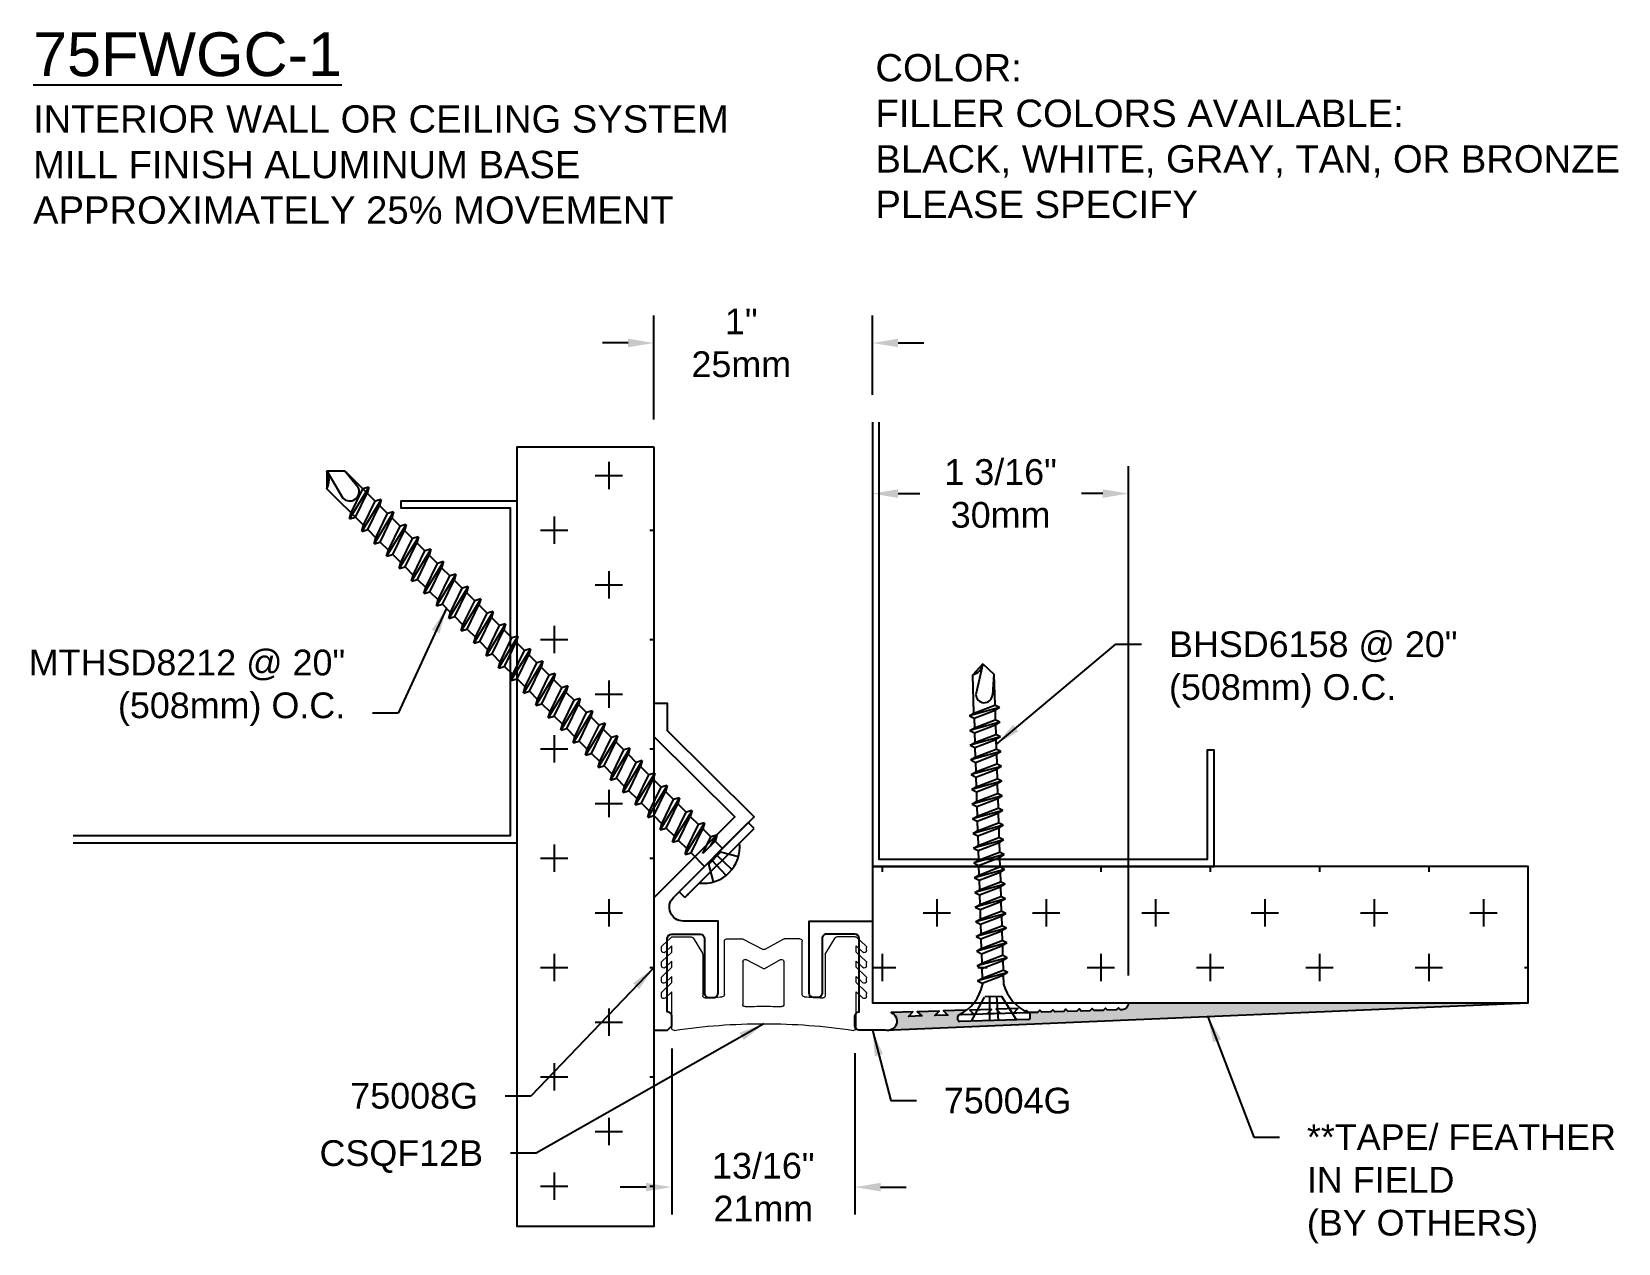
# Model space of a CAD drawing. Header units: inches. Extents: x 1.17 to 8.43, y 0.65 to 6.19.
import ezdxf

# ---------------------------------------------------------------- set-up
doc = ezdxf.new("R2010")
doc.units = ezdxf.units.IN
doc.header["$MEASUREMENT"] = 0
doc.linetypes.add('HIDDEN2', pattern=[0.1875, 0.125, -0.0625])
for name, color, linetype in [('Anchors', 4, 'Continuous'), ('Conditions', 1, 'Continuous'), ('Dimensions', 3, 'Continuous'), ('Fillers', 2, 'Continuous'), ('Metals', 7, 'Continuous'), ('Text', 2, 'Continuous')]:
    doc.layers.add(name, color=color, linetype=linetype)
doc.styles.add('ARIAL', font='arial.ttf')
doc.dimstyles.new('ARIAL', dxfattribs={"dimtxt": 0.1175, "dimasz": 0.1175, "dimexe": 0.125, "dimexo": 0.125, "dimgap": 0.125, "dimtad": 0, "dimtih": 1, "dimtoh": 1, "dimdec": 4, "dimzin": 0, "dimdsep": 46, "dimlunit": 4, "dimtxsty": 'ARIAL', "dimcen": 0.09, "dimadec": 0, "dimazin": 0, "dimtfac": 1, "dimtdec": 4, "dimtofl": 0, "dimtmove": 0, "dimatfit": 3, "dimfxl": 0, "dimfrac": 2, "dimtolj": 1, "dimtzin": 0, "dimarcsym": 0})

msp = doc.modelspace()

# ---------------------------------------------------------------- texts
at = {"layer": 'Fillers', "insert": (6.374638786491854, 3.445932492446751), "char_height": 0.1175, "attachment_point": 1, "style": 'ARIAL'}
msp.add_mtext('BHSD6158 @ 20"\\P(508mm) O.C.', dxfattribs=at)
at = {"layer": 'Text', "attachment_point": 1, "style": 'ARIAL'}
for s, insert, char_height, width in [('{\\L75FWGC-1\\P\\H0.625x;\\lINTERIOR WALL OR CEILING SYSTEM\\PMILL FINISH ALUMINUM BASE\\PAPPROXIMATELY 25% MOVEMENT}', (1.179137166021512, 6.185399641397225), 0.2, 4.0625), ('COLOR:{\\L                         \\~\\P}FILLER COLORS AVAILABLE:\\PBLACK, WHITE, GRAY, TAN, OR BRONZE\\PPLEASE SPECIFY', (5.031977228848874, 6.086236768600133), 0.125, 3.398333599816276)]:
    msp.add_mtext(s, dxfattribs=dict(at, insert=insert, char_height=char_height, width=width))
at = {"layer": 'Text', "char_height": 0.1175, "style": 'ARIAL'}
for s, insert, attachment_point in [('\\A1;MTHSD8212 @ 20"\\P(508mm) O.C.', (2.60669003096012, 3.013627897100013), 9), ('75008G', (3.214036030088241, 1.261822019281235), 9), ('75004G', (5.344695167800719, 1.358693600009552), 1), ('**TAPE/ FEATHER\\PIN FIELD\\P(BY OTHERS)', (7.005309566711531, 1.192091259781133), 1), ('\\A1;CSQF12B', (3.237260997978234, 1.118702538783747), 3)]:
    msp.add_mtext(s, dxfattribs=dict(at, insert=insert, attachment_point=attachment_point))

# ---------------------------------------------------------------- blocks, each defined once
blk = doc.blocks.new('75008G')
for p, q in [((-31.95113013340371, -42.21421401995405), (-31.95113013340371, -42.63421401995403)), ((-31.88913013340369, -42.58921401995402), (-31.88913013340371, -42.58921401995402))]:
    blk.add_line(p, q)
blk.add_lwpolyline([(-31.71913013340372, -42.25421401995403), (-31.71913013340372, -42.50421401995402, 0.4142135623731992), (-31.69913013340372, -42.52421401995402), (-31.67713013340372, -42.52421401995402, 0.4142135623731992), (-31.65713013340372, -42.50421401995402), (-31.65713013340372, -42.17421401995401), (-31.81685343810705, -42.17421401995403, -0.6681786379193317), (-31.86140116532181, -42.06666629273927), (-31.49267291927381, -41.69793804669128), (-31.88812473938858, -41.30409836002195), (-31.88812473938858, -41.17933491012117), (-31.95012473938858, -41.17933491012117), (-31.95012473938858, -41.32977960088908), (-31.58035416014094, -41.69793804669128), (-31.95113013340371, -42.06871401995404), (-31.95113013340371, -42.21421401995405), (-31.95113013340371, -42.67421401995404), (-31.88913013340371, -42.67421401995403), (-31.88863013340371, -42.67421401995403), (-31.86913013340371, -42.65421401995403), (-31.86913013340371, -42.60921401995402, 0.4142135623726788), (-31.88913013340371, -42.58921401995402), (-31.88913013340371, -42.25421401995403, -0.4142135623730951), (-31.86913013340371, -42.23421401995403), (-31.73913013340372, -42.23421401995403, -0.4142135623730951)], format="xyb", close=True)
blk = doc.blocks.new('75004G')
blk.add_lwpolyline([(-36.10299702391124, -43.04816016358161), (-36.11270000092257, -43.03845718657027), (-36.12302608493113, -43.04878327057882), (-36.16299702391125, -43.05002677229562), (-36.17270000092257, -43.04032379528429), (-36.18302608493113, -43.05064987929285), (-36.22299702391123, -43.05189338100964), (-36.23270000092256, -43.04219040399831), (-36.24302608493112, -43.05251648800687), (-36.28299702391124, -43.05375998972366), (-36.29270000092257, -43.04405701271233), (-36.30302608493112, -43.05438309672088), (-36.34299702391124, -43.05562659843768), (-36.35270000092257, -43.04592362142635), (-36.36302608493112, -43.0562497054349), (-36.40299702391124, -43.0574932071517), (-36.41270000092257, -43.04779023014037), (-36.42302608493112, -43.05811631414893), (-36.46299702391123, -43.05935981586572), (-36.47270000092256, -43.04965683885439), (-36.48302608493111, -43.05998292286294), (-36.53270000092256, -43.06152828560376), (-36.51270000092256, -43.04089640662838), (-36.61270000092256, -43.04400742115175), (-36.59270000092256, -43.06339489431778), (-36.65270000092256, -43.0652615030318), (-36.63270000092257, -43.04462962405642), (-36.73270000092256, -43.04774063857979), (-36.71270000092257, -43.06712811174582), (-36.77270000092257, -43.06899472045984), (-36.75270000092257, -43.04836284148446), (-36.85270000092257, -43.05147385600782), (-36.83270000092257, -43.07086132917386), (-36.89270000092257, -43.07272793788788), (-36.87270000092258, -43.0520960589125), (-36.97270000092257, -43.05520707343587), (-36.95270000092258, -43.0745945466019), (-37.01270000092258, -43.07646115531592), (-36.99270000092258, -43.05582927634054), (-37.09179021924946, -43.05891198742393, -0.8989939126470579), (-37.1184098957601, -43.14017802191178), (-37.23818429090468, -43.14017802191177, -0.4142135623730951), (-37.25818429090468, -43.12017802191178), (-37.25818429090468, -43.07517802191177, -0.4142135623726788), (-37.23818429090468, -43.05517802191176), (-37.23818429090468, -42.72017802191178, 0.414213562372991), (-37.25818429090469, -42.70017802191178), (-37.38818429090468, -42.70017802191177, 0.4142135623731992), (-37.40818429090467, -42.72017802191178), (-37.40818429090467, -42.97017802191177, -0.4142135623730951), (-37.42818429090467, -42.99017802191177), (-37.44818429090468, -42.99017802191177, -0.4142135623730951), (-37.46818429090467, -42.97017802191177), (-37.46818429090467, -42.64017802191177), (-37.1781842909047, -42.64017802191179), (-37.17818429090468, -43.01517802191177), (-36.00713949423944, -43.01517802191177), (-36.00713949423944, -43.01609681216272, -0.405133608959583), (-36.03620664120004, -43.04608230507525), (-36.04299702391124, -43.04629355486758), (-36.05270000092257, -43.03659057785625), (-36.06302608493112, -43.04691666186481)], format="xyb", close=True)
blk = doc.blocks.new('*D2')
at = {"layer": 'Defpoints', "color": 0}
for p in [(4.018110959417606, 4.764972881512687), (5.018110959417606, 4.402602461570915), (4.018110959417606, 4.290686267794076)]:
    blk.add_point(p, dxfattribs=at)
at = {"layer": 'Dimensions', "color": 0, "lineweight": -2}
for p, q in [((4.018110959417606, 4.415686267794076), (4.018110959417606, 4.889972881512687)), ((5.018110959417606, 4.527602461570915), (5.018110959417606, 4.889972881512687)), ((3.900610959417606, 4.764972881512687), (3.783110959417606, 4.764972881512687)), ((5.135610959417606, 4.764972881512687), (5.253110959417606, 4.764972881512687))]:
    blk.add_line(p, q, dxfattribs=at)
at = {"layer": 'Dimensions', "color": 0}
for points in [[(3.900610959417606, 4.78455621484602), (3.900610959417606, 4.745389548179354), (4.018110959417606, 4.764972881512687)], [(5.135610959417606, 4.78455621484602), (5.135610959417606, 4.745389548179354), (5.018110959417606, 4.764972881512687)]]:
    blk.add_solid(points, dxfattribs=at)
at = {"layer": 'Dimensions', "color": 0, "insert": (4.418441489483598, 4.764972881512687), "char_height": 0.1175, "attachment_point": 5, "style": 'ARIAL'}
blk.add_mtext('\\A1;1"\\P25mm', dxfattribs=at)
blk = doc.blocks.new('*D3')
at = {"layer": 'Defpoints', "color": 0}
for p in [(5.018110959417606, 4.402602461570915), (5.018110959417606, 4.076077686979719), (6.18915575608284, 1.746352461570922)]:
    blk.add_point(p, dxfattribs=at)
at = {"layer": 'Dimensions', "color": 0, "lineweight": -2}
for p, q in [((5.018110959417606, 4.277602461570915), (5.018110959417606, 3.951077686979719)), ((6.18915575608284, 1.871352461570922), (6.18915575608284, 4.201077686979719)), ((5.135610959417606, 4.076077686979719), (5.234962014837404, 4.076077686979719)), ((6.071655756082841, 4.076077686979719), (5.974037731072055, 4.076077686979719))]:
    blk.add_line(p, q, dxfattribs=at)
at = {"layer": 'Dimensions', "color": 0}
for points in [[(5.135610959417606, 4.095661020313052), (5.135610959417606, 4.056494353646386), (5.018110959417606, 4.076077686979719)], [(6.071655756082841, 4.095661020313052), (6.071655756082841, 4.056494353646386), (6.18915575608284, 4.076077686979719)]]:
    blk.add_solid(points, dxfattribs=at)
at = {"layer": 'Dimensions', "color": 0, "insert": (5.60449987295473, 4.076077686979719), "char_height": 0.1175, "attachment_point": 5, "style": 'ARIAL'}
blk.add_mtext('\\A1;1 3/16"\\P30mm', dxfattribs=at)
blk = doc.blocks.new('*D4')
at = {"layer": 'Defpoints', "color": 0}
for p in [(4.100110959417595, 1.66385246157094), (4.9381109594176, 1.641352461570918), (4.100110959417595, 0.9042302215196969)]:
    blk.add_point(p, dxfattribs=at)
at = {"layer": 'Dimensions', "color": 0, "lineweight": -2}
for p, q in [((4.100110959417595, 1.53885246157094), (4.100110959417595, 0.7792302215196969)), ((4.9381109594176, 1.516352461570918), (4.9381109594176, 0.7792302215196969)), ((3.982610959417595, 0.9042302215196969), (3.865110959417595, 0.9042302215196969)), ((5.055610959417599, 0.9042302215196969), (5.1731109594176, 0.9042302215196969))]:
    blk.add_line(p, q, dxfattribs=at)
at = {"layer": 'Dimensions', "color": 0}
for points in [[(3.982610959417595, 0.9238135548530302), (3.982610959417595, 0.8846468881863636), (4.100110959417595, 0.9042302215196969)], [(5.055610959417599, 0.9238135548530302), (5.055610959417599, 0.8846468881863636), (4.9381109594176, 0.9042302215196969)]]:
    blk.add_solid(points, dxfattribs=at)
at = {"layer": 'Dimensions', "color": 0, "insert": (4.519110959417597, 0.9042302215196969), "char_height": 0.1175, "attachment_point": 5, "style": 'ARIAL'}
blk.add_mtext('\\A1;13/16"\\P21mm', dxfattribs=at)
blk = doc.blocks.new('CSQF12B')
h = blk.add_hatch(color=256)
h.dxf.hatch_style = 1
h.paths.add_polyline_path([(0.05654369818135052, 0.4281690492926318, 0.4603729099850362), (0.04500000000000171, 0.4182889179207709), (0.04500000000000171, 0.2524264068711934), (0.01707106781186596, 0.2803553390593283, 0.6681786379192945), (0, 0.273284271247463), (0, 0.2591421356237333, 0.1989123673796555), (0.002928932188133615, 0.2520710678118681), (0.04500000000000171, 0.21), (0.04500000000000171, 0.182426406871194), (0.01707106781186596, 0.2103553390593289, 0.6681786379192877), (0, 0.2032842712474627), (0, 0.1891421356237331, 0.1989123673796553), (0.002928932188135391, 0.1820710678118678), (0.04500000000000171, 0.1399999999999997), (0.04500000000000171, 0.1124264068711938), (0.01707106781186596, 0.1403553390593286, 0.668178637919288), (0, 0.1332842712474633), (0, 0.1191421356237328, 0.1989123673796593), (0.002928932188135391, 0.1120710678118675), (0.04500000000000171, 0.07000000000000028), (0.04500000000000171, 0.04242640687119348), (0.01707106781186596, 0.07035533905932834, 0.6681786379192913), (0, 0.06328427124746305), (0, 0.04914213562373337, 0.198912367379658), (0.002928932188135391, 0.0420710678118672), (0.04207106781186631, 0.002928932188134503, 0.1989123673796581), (0.04914213562373249, 0), (0.129226497308105, 0, 0.2679491924311216), (0.137886751345949, 0.004999999999999893), (0.1786602540378457, 0.0756217782649129, 0.131652497587395), (0.1800000000000015, 0.0806217782649119), (0.1800000000000015, 0.2697578669116929, -0.4425318330972848), (0.1909556189528665, 0.2797121018105946, 0.004204971859077753), (0.2647716660068244, 0.2748140129246659, -0.4020927520274807), (0.2743561891958723, 0.2648226477016768), (0.2743561891958723, 0.01999999999999957, 0.414213562373095), (0.2843561891958721, 0.009999999999999787), (0.3521720277554561, 0.009999999999999787, 0.1079357834197642), (0.3563414459879173, 0.01091066825323139), (0.442830581767538, 0.05808742282914547, -0.1079357834197664), (0.447000000000001, 0.05899809108237708, -0.1079357834197639), (0.4511694182324639, 0.05808742282914547), (0.5315691368908215, 0.01091066825322784, 0.1079357834197621), (0.5357385551232836, 0.009999999999996234), (0.6035543936828667, 0.009999999999996234, 0.4142135623730951), (0.6135543936828665, 0.01999999999999602), (0.6135543936828665, 0.2648226477016733, -0.4046340615219577), (0.6232262838404088, 0.2748172634490667, 0.003884104832416601), (0.7030443810603906, 0.2797121018115867, -0.4425318326908057), (0.7140000000000004, 0.2697578669116929), (0.7140000000000004, 0.0806217782649119, 0.1316524975873948), (0.7153397459621562, 0.0756217782649129), (0.7561132486540538, 0.004999999999999893, 0.2679491924311225), (0.7647735026918978, 0), (0.8448578643762685, 0, 0.1989123673796581), (0.8519289321881347, 0.002928932188134503), (0.8910710678118674, 0.0420710678118672, 0.1989123673796565), (0.8940000000000019, 0.04914213562373337), (0.8940000000000019, 0.06328427124746305, 0.6681786379192955), (0.876928932188136, 0.07035533905932834), (0.8490000000000002, 0.04242640687119348), (0.8490000000000002, 0.07000000000000028), (0.8910710678118674, 0.1120710678118675, 0.1989123673796601), (0.8940000000000019, 0.1191421356237328), (0.8940000000000019, 0.1332842712474633, 0.6681786379192896), (0.876928932188136, 0.1403553390593286), (0.8490000000000002, 0.1124264068711938), (0.8490000000000002, 0.1399999999999997), (0.8910710678118674, 0.1820710678118678, 0.1989123673796565), (0.8940000000000019, 0.1891421356237331), (0.8940000000000019, 0.2032842712474627, 0.668178637919287), (0.8769289321881368, 0.2103553390593289), (0.8490000000000002, 0.182426406871194), (0.8490000000000002, 0.21), (0.8910710678118674, 0.2520710678118681, 0.1989123673796558), (0.8940000000000019, 0.2591421356237333), (0.8940000000000019, 0.273284271247463, 0.6681786379192955), (0.876928932188136, 0.2803553390593283), (0.8490000000000002, 0.2524264068711934), (0.8490000000000002, 0.4182889179207709, 0.4603729099850344), (0.8374563018186514, 0.4281690492926318, -0.03876680145357778), (0.4469999999999992, 0.3978499999999991, -0.03876680145357743)])
h.paths.add_polyline_path([(0.4470000000000081, 0.3178652370885029, 0.01010538380816902), (0.523043060492844, 0.3197084663391232, -0.4292773178801593), (0.5335543936828664, 0.3097215479771478), (0.5335543936828664, 0.1136043362219032, -0.5465863842166445), (0.5193849754504036, 0.1045150044751342), (0.4511694182324639, 0.1461026941701267, 0.1079357834197679), (0.447000000000001, 0.1470133624233583, 0.1079357834197684), (0.442830581767538, 0.1461026941701267), (0.3685256074283352, 0.1045150044751377, -0.5465863842166436), (0.3543561891958724, 0.1136043362219068), (0.3543561891958724, 0.3097215479771513, -0.4273402392125797), (0.3648021252001801, 0.3197116000831812, 0.009366437760730281)], flags=16)
at = {"color": 7, "linetype": 'Continuous', "lineweight": 15}
for points in [[(0.4470000000000027, 0.3978499999999991, -0.038766801453576), (0.05654369818136828, 0.4281690492926291, 0.4603729099850373), (0.04500000000000171, 0.4182889179207887), (0.04500000000000171, 0.2524264068711934), (0.01707106781186596, 0.2803553390593283, 0.6681786379193045), (0, 0.273284271247463), (0, 0.2591421356237325, 0.1989123673796596), (0.002928932188135391, 0.2520710678118672), (0.04500000000000171, 0.21), (0.04500000000000171, 0.182426406871194), (0.01707106781186596, 0.210355339059328, 0.6681786379193045), (0, 0.2032842712474636), (0, 0.1891421356237322, 0.1989123673796556), (0.002928932188135391, 0.1820710678118669), (0.04500000000000171, 0.1399999999999997), (0.04500000000000171, 0.1124264068711938), (0.01707106781186596, 0.1403553390593286, 0.6681786379192989), (0, 0.1332842712474633), (0, 0.1191421356237319, 0.1989123673796556), (0.002928932188135391, 0.1120710678118666), (0.04500000000000171, 0.07000000000000028), (0.04500000000000171, 0.04242640687119348), (0.01707106781186596, 0.07035533905932834, 0.6681786379193045), (0, 0.06328427124746305), (0, 0.04914213562373249, 0.1989123673796596), (0.002928932188135391, 0.04207106781186631), (0.04207106781186631, 0.002928932188135391, 0.1989123673796641), (0.04914213562373249, 0), (0.129226497308105, 0, 0.2679491924311257), (0.137886751345949, 0.005000000000000782), (0.1786602540378457, 0.07562177826491201, 0.1316524975873844), (0.1800000000000015, 0.08062177826491101), (0.1800000000000015, 0.2697578669116929, -0.4425318326899721), (0.1909556189395829, 0.2797121018115893, 0.004223446185881292), (0.2650961431608003, 0.27479523353131, -0.3926836489672332), (0.2743561891958723, 0.2648226477016582), (0.2743561891958723, 0.02000000000000046, 0.4142135623730992), (0.2843561891958721, 0.009999999999999787), (0.3521720277554561, 0.009999999999999787, 0.1079357834197419), (0.3563414459879173, 0.01091066825323139), (0.442830581767538, 0.05808742282914547, -0.1079357834197603), (0.447000000000001, 0.05899809108237708, -0.1079357834197603)], [(0.4469999999999992, 0.3978499999999991, 0.038766801453576), (0.8374563018186336, 0.4281690492926291, -0.4603729099850373), (0.8490000000000002, 0.4182889179207887), (0.8490000000000002, 0.2524264068711934), (0.876928932188136, 0.2803553390593283, -0.6681786379193045), (0.8940000000000019, 0.273284271247463), (0.8940000000000019, 0.2591421356237325, -0.1989123673796596), (0.8910710678118665, 0.2520710678118672), (0.8490000000000002, 0.21), (0.8490000000000002, 0.182426406871194), (0.876928932188136, 0.210355339059328, -0.6681786379193045), (0.8940000000000019, 0.2032842712474636), (0.8940000000000019, 0.1891421356237322, -0.1989123673796556), (0.8910710678118665, 0.1820710678118669), (0.8490000000000002, 0.1399999999999997), (0.8490000000000002, 0.1124264068711938), (0.876928932188136, 0.1403553390593286, -0.6681786379192989), (0.8940000000000019, 0.1332842712474633), (0.8940000000000019, 0.1191421356237319, -0.1989123673796556), (0.8910710678118665, 0.1120710678118666), (0.8490000000000002, 0.07000000000000028), (0.8490000000000002, 0.04242640687119348), (0.876928932188136, 0.07035533905932834, -0.6681786379193045), (0.8940000000000019, 0.06328427124746305), (0.8940000000000019, 0.04914213562373249, -0.1989123673796596), (0.8910710678118665, 0.04207106781186631), (0.8519289321881356, 0.002928932188135391, -0.1989123673796641), (0.8448578643762694, 0), (0.7647735026918969, 0, -0.2679491924311257), (0.7561132486540529, 0.005000000000000782), (0.7153397459621562, 0.07562177826491201, -0.1316524975873844), (0.7140000000000004, 0.08062177826491101), (0.7140000000000004, 0.2697578669116929, 0.4425318326899721), (0.703044381060419, 0.2797121018115893, -0.003904136993628068), (0.6228144397179385, 0.2747952335313064, 0.3926836489672332), (0.6135543936828665, 0.2648226477016546), (0.6135543936828665, 0.01999999999999691, -0.4142135623730992), (0.6035543936828667, 0.009999999999996234), (0.5357385551232827, 0.009999999999996234, -0.1079357834197419), (0.5315691368908215, 0.01091066825322784), (0.4511694182324639, 0.05808742282914547, 0.1079357834197603), (0.447000000000001, 0.05899809108237708, 0.1079357834197603)], [(0.447000000000001, 0.1470133624233583, 0.1079357834197658), (0.442830581767538, 0.1461026941701267), (0.3685256074283352, 0.1045150044751377, -0.5465863842166246), (0.3543561891958724, 0.1136043362219059), (0.3543561891958724, 0.3097215479771513, -0.425330107732054), (0.3647341446221937, 0.3197144029093364, 0.009374188765873393), (0.447000000000001, 0.3178652370885029, 0.009374188765873393)], [(0.447000000000001, 0.1470133624233583, -0.1079357834197658), (0.4511694182324639, 0.1461026941701267), (0.5193849754504036, 0.1045150044751342, 0.5465863842166246), (0.5335543936828664, 0.1136043362219024), (0.5335543936828664, 0.3097215479771478, 0.425330107732054), (0.5231764382565451, 0.3197144029093328, -0.01012312075858054), (0.447000000000001, 0.3178652370885029, -0.009374188765873393)]]:
    blk.add_lwpolyline(points, format="xyb", dxfattribs=at)
blk = doc.blocks.new('BHSD6158')
for p, q in [((-0.1576875000000002, 0), (0.1576875000000002, 0)), ((-0.1655000000000002, -0.0078125), (-0.1655000000000002, -0.02318750000000058)), ((-0.1576875000000002, -0.03100000000000058), (0.1576875000000002, -0.03100000000000058)), ((0.1655000000000002, -0.0078125), (0.1655000000000002, -0.02318750000000058)), ((-0.069500000000001, -0.2179601811789809), (0.06950000000000056, -0.1842877005588246)), ((-0.069500000000001, -0.2179601811789809), (-0.04848868122466454, -0.2063291676203463)), ((-0.04848868122466454, -0.2063291676203463), (-0.04848868122466476, -0.1655000000000006)), ((0.04848868122466388, -0.17265668700019), (-0.04848868122466454, -0.2063291676203463)), ((0.04848868122466388, -0.1959187141174601), (-0.04848868122466454, -0.2295911947376164)), ((0.04848868122466388, -0.17265668700019), (0.04848868122466476, -0.1655000000000015)), ((0.06950000000000056, -0.1842877005588246), (0.04848868122466388, -0.17265668700019)), ((0.06950000000000056, -0.1842877005588246), (0.04848868122466388, -0.1959187141174601)), ((0.04848868122466476, -0.2400016482405007), (0.04848868122466476, -0.1959187141174601)), ((-0.069500000000001, -0.2179601811789809), (-0.04848868122466454, -0.2295911947376164)), ((-0.069500000000001, -0.2853051424192916), (0.06950000000000056, -0.2516326617991353)), ((-0.069500000000001, -0.2853051424192916), (-0.04848868122466454, -0.273674128860657)), ((-0.069500000000001, -0.2853051424192916), (-0.04848868122466454, -0.296936155977928)), ((-0.04848868122466454, -0.273674128860657), (-0.04848868122466454, -0.2295911947376164)), ((0.04848868122466388, -0.2400016482405007), (-0.04848868122466454, -0.273674128860657)), ((0.04848868122466388, -0.2632636753577717), (-0.04848868122466454, -0.296936155977928)), ((0.06950000000000056, -0.2516326617991353), (0.04848868122466388, -0.2400016482405007)), ((0.06950000000000056, -0.2516326617991362), (0.04848868122466388, -0.2632636753577717)), ((0.04848868122466476, -0.3073466094808124), (0.04848868122466476, -0.2632636753577717)), ((-0.069500000000001, -0.3526501036596041), (0.06950000000000056, -0.3189776230394479)), ((-0.069500000000001, -0.3526501036596033), (-0.04848868122466454, -0.3410190901009678)), ((-0.069500000000001, -0.3526501036596041), (-0.04848868122466454, -0.3642811172182387)), ((-0.04848868122466454, -0.3410190901009678), (-0.04848868122466454, -0.296936155977928)), ((0.04848868122466388, -0.3073466094808124), (-0.04848868122466454, -0.3410190901009678)), ((0.04848868122466388, -0.3306086365980825), (-0.04848868122466454, -0.3642811172182387)), ((0.06950000000000056, -0.3189776230394479), (0.04848868122466388, -0.3073466094808124)), ((0.06950000000000056, -0.3189776230394479), (0.04848868122466388, -0.3306086365980825)), ((0.04848868122466476, -0.374691570721124), (0.04848868122466476, -0.3306086365980825)), ((-0.069500000000001, -0.4199950648999149), (0.06950000000000056, -0.3863225842797586)), ((-0.069500000000001, -0.4199950648999149), (-0.04848868122466454, -0.4083640513412803)), ((-0.069500000000001, -0.4199950648999149), (-0.04848868122466454, -0.4316260784585504)), ((-0.04848868122466454, -0.4083640513412803), (-0.04848868122466454, -0.3642811172182387)), ((0.04848868122466388, -0.374691570721124), (-0.04848868122466454, -0.4083640513412803)), ((0.04848868122466388, -0.397953597838395), (-0.04848868122466454, -0.4316260784585504)), ((-0.04848868122466454, -0.475709012581591), (-0.04848868122466454, -0.4316260784585504)), ((0.06950000000000056, -0.3863225842797586), (0.04848868122466388, -0.374691570721124)), ((0.06950000000000056, -0.3863225842797595), (0.04848868122466388, -0.397953597838395)), ((0.04848868122466476, -0.4420365319614348), (0.04848868122466476, -0.3979535978383941)), ((-0.069500000000001, -0.4873400261402265), (0.06950000000000056, -0.4536675455200712)), ((-0.069500000000001, -0.4873400261402265), (-0.04848868122466454, -0.475709012581591)), ((-0.069500000000001, -0.4873400261402265), (-0.04848868122466454, -0.498971039698862)), ((0.04848868122466388, -0.4420365319614357), (-0.04848868122466454, -0.475709012581591)), ((0.04848868122466388, -0.4652985590787058), (-0.04848868122466454, -0.498971039698862)), ((-0.04848868122466454, -0.5430539738219036), (-0.04848868122466454, -0.498971039698862)), ((0.06950000000000056, -0.4536675455200712), (0.04848868122466388, -0.4420365319614357)), ((0.06950000000000056, -0.4536675455200712), (0.04848868122466388, -0.4652985590787058)), ((0.04848868122466476, -0.5093814932017473), (0.04848868122466476, -0.4652985590787058)), ((-0.069500000000001, -0.5546849873805382), (0.06950000000000056, -0.5210125067603819)), ((-0.069500000000001, -0.5546849873805382), (-0.04848868122466454, -0.5430539738219036)), ((-0.069500000000001, -0.5546849873805382), (-0.04848868122466454, -0.5663160009391728)), ((0.04848868122466388, -0.5093814932017473), (-0.04848868122466454, -0.5430539738219036)), ((0.04848868122466388, -0.5326435203190174), (-0.04848868122466454, -0.5663160009391728)), ((-0.04848868122466454, -0.6103989350622143), (-0.04848868122466454, -0.5663160009391728)), ((0.04848868122466388, -0.576726454442059), (-0.04848868122466454, -0.6103989350622143)), ((0.06950000000000056, -0.5210125067603819), (0.04848868122466388, -0.5093814932017473)), ((0.06950000000000056, -0.5210125067603819), (0.04848868122466388, -0.5326435203190174)), ((0.04848868122466476, -0.5767264544420581), (0.04848868122466476, -0.5326435203190165)), ((0.06950000000000056, -0.5883574680006936), (0.04848868122466388, -0.576726454442059)), ((-0.069500000000001, -0.6220299486208498), (0.06950000000000056, -0.5883574680006936)), ((-0.069500000000001, -0.6220299486208489), (-0.04848868122466454, -0.6103989350622143)), ((-0.069500000000001, -0.6220299486208498), (-0.04848868122466454, -0.6336609621794853)), ((0.04848868122466388, -0.599988481559329), (-0.04848868122466454, -0.6336609621794853)), ((-0.04848868122466454, -0.677743896302526), (-0.04848868122466454, -0.6336609621794853)), ((0.04848868122466388, -0.6440714156823706), (-0.04848868122466454, -0.677743896302526)), ((0.06950000000000056, -0.5883574680006944), (0.04848868122466388, -0.599988481559329)), ((0.04848868122466476, -0.6440714156823697), (0.04848868122466476, -0.599988481559329)), ((0.06950000000000056, -0.6557024292410052), (0.04848868122466388, -0.6440714156823706)), ((-0.069500000000001, -0.6893749098611615), (0.06950000000000056, -0.6557024292410052)), ((-0.069500000000001, -0.6893749098611615), (-0.04848868122466454, -0.677743896302526)), ((-0.069500000000001, -0.6893749098611615), (-0.04848868122466454, -0.7010059234197961)), ((-0.069500000000001, -0.7567198711014731), (0.06950000000000056, -0.7230473904813168)), ((0.04848868122466388, -0.6673334427996407), (-0.04848868122466454, -0.7010059234197961)), ((-0.04848868122466454, -0.7450888575428376), (-0.04848868122466454, -0.7010059234197961)), ((0.04848868122466388, -0.7114163769226813), (-0.04848868122466454, -0.7450888575428376)), ((0.06950000000000056, -0.6557024292410052), (0.04848868122466388, -0.6673334427996407)), ((0.04848868122466476, -0.7114163769226813), (0.04848868122466476, -0.6673334427996398)), ((0.06950000000000056, -0.7230473904813168), (0.04848868122466388, -0.7114163769226813)), ((0.06950000000000056, -0.7230473904813177), (0.04848868122466388, -0.7346784040399523)), ((-0.069500000000001, -0.7567198711014722), (-0.04848868122466454, -0.7450888575428376)), ((-0.069500000000001, -0.7567198711014731), (-0.04848868122466454, -0.7683508846601086)), ((-0.069500000000001, -0.8240648323417847), (0.06950000000000056, -0.7903923517216285)), ((0.04848868122466388, -0.7346784040399523), (-0.04848868122466454, -0.7683508846601086)), ((-0.04848868122466454, -0.8124338187831492), (-0.04848868122466454, -0.7683508846601086)), ((0.04848868122466388, -0.7787613381629939), (-0.04848868122466454, -0.8124338187831492)), ((0.04848868122466476, -0.778761338162993), (0.04848868122466476, -0.7346784040399523)), ((0.06950000000000056, -0.7903923517216285), (0.04848868122466388, -0.7787613381629939)), ((0.06950000000000056, -0.7903923517216285), (0.04848868122466388, -0.8020233652802631)), ((-0.069500000000001, -0.8240648323417847), (-0.04848868122466454, -0.8124338187831492)), ((-0.069500000000001, -0.8240648323417847), (-0.04848868122466454, -0.8356958459004193)), ((-0.069500000000001, -0.8914097935820955), (0.06950000000000056, -0.8577373129619392)), ((0.04848868122466388, -0.8020233652802631), (-0.04848868122466454, -0.8356958459004193)), ((-0.04848868122466454, -0.8797787800234609), (-0.04848868122466454, -0.8356958459004193)), ((0.04848868122466388, -0.8461062994033046), (-0.04848868122466454, -0.8797787800234609)), ((0.04848868122466388, -0.8693683265205756), (-0.04848868122466454, -0.903040807140731)), ((0.04848868122466476, -0.8461062994033046), (0.04848868122466476, -0.8020233652802631)), ((0.06950000000000056, -0.8577373129619392), (0.04848868122466388, -0.8461062994033046)), ((0.06950000000000056, -0.8577373129619401), (0.04848868122466388, -0.8693683265205756)), ((0.04848868122466476, -0.9134512606436154), (0.04848868122466476, -0.8693683265205747)), ((-0.069500000000001, -0.8914097935820955), (-0.04848868122466454, -0.8797787800234609)), ((-0.069500000000001, -0.8914097935820955), (-0.04848868122466454, -0.903040807140731)), ((-0.069500000000001, -0.958754754822408), (0.06950000000000056, -0.9250822742022518)), ((-0.04848868122466454, -0.9471237412637716), (-0.04848868122466454, -0.903040807140731)), ((0.04848868122466388, -0.9134512606436163), (-0.04848868122466454, -0.9471237412637716)), ((0.04848868122466388, -0.9367132877608864), (-0.04848868122466454, -0.9703857683810426)), ((0.06950000000000056, -0.9250822742022518), (0.04848868122466388, -0.9134512606436163)), ((0.06950000000000056, -0.9250822742022518), (0.04848868122466388, -0.9367132877608864)), ((0.04848868122466476, -0.9807962218839279), (0.04848868122466476, -0.9367132877608864)), ((-0.069500000000001, -0.9587547548224071), (-0.04848868122466454, -0.9471237412637716)), ((-0.069500000000001, -0.958754754822408), (-0.04848868122466454, -0.9703857683810426)), ((-0.069500000000001, -1.026099716062719), (0.06950000000000056, -0.9924272354425625)), ((-0.069500000000001, -1.026099716062719), (-0.04848868122466454, -1.014468702504084)), ((-0.04848868122466454, -1.014468702504084), (-0.04848868122466454, -0.9703857683810426)), ((0.04848868122466388, -0.9807962218839279), (-0.04848868122466454, -1.014468702504084)), ((0.04848868122466388, -1.004058249001198), (-0.04848868122466454, -1.037730729621354)), ((0.06950000000000056, -0.9924272354425625), (0.04848868122466388, -0.9807962218839279)), ((0.06950000000000056, -0.9924272354425634), (0.04848868122466388, -1.004058249001198)), ((0.04848868122466476, -1.048141183124239), (0.04848868122466476, -1.004058249001198)), ((-0.069500000000001, -1.026099716062719), (-0.04848868122466454, -1.037730729621354)), ((-0.069500000000001, -1.09344467730303), (0.06950000000000056, -1.059772196682874)), ((-0.069500000000001, -1.09344467730303), (-0.04848868122466454, -1.081813663744395)), ((-0.04848868122466454, -1.081813663744395), (-0.04848868122466454, -1.037730729621354)), ((0.04848868122466388, -1.04814118312424), (-0.04848868122466454, -1.081813663744395)), ((0.04848868122466388, -1.07140321024151), (-0.04848868122466454, -1.105075690861666)), ((0.06950000000000056, -1.059772196682874), (0.04848868122466388, -1.04814118312424)), ((0.06950000000000056, -1.059772196682875), (0.04848868122466388, -1.07140321024151)), ((0.04848868122466476, -1.115486144364551), (0.04848868122466476, -1.07140321024151)), ((-0.069500000000001, -1.09344467730303), (-0.04848868122466454, -1.105075690861666)), ((-0.069500000000001, -1.160789638543342), (0.06950000000000056, -1.127117157923186)), ((-0.069500000000001, -1.160789638543342), (-0.04848868122466454, -1.149158624984707)), ((-0.069500000000001, -1.160789638543342), (-0.04848868122466454, -1.172420652101977)), ((-0.04848868122466454, -1.149158624984707), (-0.04848868122466454, -1.105075690861666)), ((0.04848868122466388, -1.115486144364551), (-0.04848868122466454, -1.149158624984707)), ((0.04848868122466388, -1.138748171481821), (-0.04848868122466454, -1.172420652101977)), ((0.06950000000000056, -1.127117157923186), (0.04848868122466388, -1.115486144364551)), ((0.06950000000000056, -1.127117157923186), (0.04848868122466388, -1.138748171481821)), ((0.04848868122466476, -1.182831105604862), (0.04848868122466476, -1.13874817148182)), ((-0.069500000000001, -1.228134599783654), (0.06950000000000056, -1.194462119163497)), ((-0.069500000000001, -1.228134599783653), (-0.04848868122466454, -1.216503586225018)), ((-0.069500000000001, -1.228134599783654), (-0.04848868122466454, -1.239765613342288)), ((-0.04848868122466454, -1.216503586225018), (-0.04848868122466454, -1.172420652101977)), ((0.04848868122466388, -1.182831105604862), (-0.04848868122466454, -1.216503586225018)), ((0.04848868122466388, -1.206093132722133), (-0.04848868122466454, -1.239765613342288)), ((0.06950000000000056, -1.194462119163497), (0.04848868122466388, -1.182831105604862)), ((0.06950000000000056, -1.194462119163498), (0.04848868122466388, -1.206093132722133)), ((0.04848868122466476, -1.250176066845174), (0.04848868122466476, -1.206093132722133)), ((-0.069500000000001, -1.295479561023965), (0.06950000000000056, -1.261807080403809)), ((-0.069500000000001, -1.295479561023965), (-0.04848868122466454, -1.28384854746533)), ((-0.069500000000001, -1.295479561023965), (-0.04848868122466454, -1.3071105745826)), ((-0.04848868122466454, -1.28384854746533), (-0.04848868122466454, -1.239765613342288)), ((0.04848868122466388, -1.250176066845174), (-0.04848868122466454, -1.28384854746533)), ((0.04848868122466388, -1.273438093962445), (-0.04848868122466454, -1.3071105745826)), ((0.06950000000000056, -1.261807080403809), (0.04848868122466388, -1.250176066845174)), ((0.06950000000000056, -1.261807080403809), (0.04848868122466388, -1.273438093962445)), ((0.04848868122466476, -1.317521028085485), (0.04848868122466476, -1.273438093962444)), ((-0.069500000000001, -1.362824522264276), (0.06950000000000056, -1.329152041644121)), ((-0.069500000000001, -1.362824522264276), (-0.04848868122466454, -1.351193508705641)), ((-0.069500000000001, -1.362824522264276), (-0.04848868122466454, -1.374455535822912)), ((-0.04848868122466454, -1.351193508705641), (-0.04848868122466454, -1.3071105745826)), ((0.04848868122466388, -1.317521028085485), (-0.04848868122466454, -1.351193508705641)), ((0.04848868122466388, -1.340783055202756), (-0.04848868122466454, -1.374455535822912)), ((-0.04848868122466454, -1.418538469945953), (-0.04848868122466454, -1.374455535822912)), ((0.06950000000000056, -1.329152041644121), (0.04848868122466388, -1.317521028085485)), ((0.06950000000000056, -1.329152041644121), (0.04848868122466388, -1.340783055202756)), ((0.04848868122466476, -1.384865989325797), (0.04848868122466476, -1.340783055202755)), ((-0.069500000000001, -1.430169483504589), (0.06950000000000056, -1.396497002884432)), ((-0.069500000000001, -1.430169483504588), (-0.04848868122466454, -1.418538469945953)), ((-0.069500000000001, -1.430169483504589), (-0.04848868122466454, -1.441800497063223)), ((0.04848868122466388, -1.384865989325797), (-0.04848868122466454, -1.418538469945953)), ((0.04848868122466388, -1.408128016443067), (-0.04848868122466454, -1.441800497063223)), ((-0.04848868122466454, -1.583715686000858), (-0.04848868122466454, -1.441800497063223)), ((0.06950000000000056, -1.396497002884432), (0.04848868122466388, -1.384865989325797)), ((0.06950000000000056, -1.396497002884432), (0.04848868122466388, -1.408128016443067)), ((0.04848868122466388, -1.408128016443067), (0.04848868122466388, -1.583715686000858)), ((-0.04848868122466454, -1.583715686000858), (-0.03851475676634619, -1.48866311471044)), ((0, -1.632204367225516), (0.03673308822869359, -1.493321968256132)), ((0, -1.632204367225521), (-0.04848868122466454, -1.583715686000858)), ((0, -1.632204367225521), (0.04848868122466388, -1.583715686000858))]:
    blk.add_line(p, q)
at = {"linetype": 'HIDDEN2'}
for p, q in [((-0.1025507999999999, 0), (-0.03820520000000016, -0.1105939999999999)), ((-0.01987357730477424, 0), (-0.01594512279393445, -0.1105939999999999)), ((0.01987357730477424, 0), (0.01594512279393445, -0.1105939999999999)), ((0.1025507999999999, 0), (0.03820520000000016, -0.1105939999999999)), ((0.03820520000000016, -0.1105939999999999), (-0.03820520000000016, -0.1105939999999999))]:
    blk.add_line(p, q, dxfattribs=at)
for centre, radius, start, end in [((-0.1576875000000002, -0.0078125), 0.0078125, 89.99999999999993, 180), ((0.1576875000000002, -0.0078125), 0.0078125, 0, 89.99999999999993), ((-0.1576875000000002, -0.02318750000000058), 0.0078125, 180, 270), ((-0.2432404083221942, -0.2120378627698312), 0.200234881773017, 13.43937493853046, 64.7060269520604), ((0.2432404083221944, -0.2120378627698329), 0.2002348817730178, 115.2939730479394, 166.5606250614689), ((0.1576875000000002, -0.02318750000000058), 0.0078125, 270, 0), ((-0.0009449480598411331, -1.491866564699196), 0.03770613501903679, 357.787914321601, 175.1263717298316), ((0.06189352320749975, -1.645609209208358), 0.06332849282607467, 102.2203289695197, 167.7796710304749)]:
    blk.add_arc(centre, radius, start, end)
blk = doc.blocks.new('MTHSD8212')
at = {"linetype": 'HIDDEN2'}
for p, q in [((-0.08069828359916187, 0.07903498743606008), (-0.03820520000000016, 0.005999999999999339)), ((-0.01924432736121062, 0.09887933178470387), (-0.01594512279393356, 0.005999999999999339)), ((0.0192443273612124, 0.09887933178470387), (0.01594512279393356, 0.005999999999999339)), ((0.08069828359916187, 0.07903498743606008), (0.03820520000000016, 0.005999999999999339)), ((0.03820520000000016, 0.005999999999999339), (-0.03820520000000016, 0.005999999999999339))]:
    blk.add_line(p, q, dxfattribs=at)
for p, q in [((-0.2240000000000002, 0.03749999999999964), (-0.2240000000000002, 0)), ((0.2240000000000002, 0.03750000000000053), (-0.2240000000000002, 0.03750000000000053)), ((-0.2240000000000002, 0), (0.2240000000000002, 0)), ((-0.05638334697859726, -0.04668305602962075), (-0.05638334697859815, 0)), ((0.05943134486735957, -0.08689623432419413), (0.05943134486735602, 8.881784197001252e-16)), ((0.2240000000000002, 0.03750000000000053), (0.2240000000000002, 0)), ((-0.08147600105561992, -0.06057333121475317), (-0.02413694509138864, -0.04668305602961897)), ((-0.08147600105561992, -0.06057333121475228), (-0.05638334697859992, -0.04668305602962075)), ((-0.08147600105561992, -0.06057333121475317), (-0.05638334697859992, -0.07446360639988558)), ((-0.05638334697859815, -0.04668305602962075), (0.02362514816882033, -0.0466830560296172)), ((0.02362514816882033, -0.0466830560296172), (-0.05638334697859992, -0.07446360639988558)), ((-0.08147600105561903, -0.1409996878039008), (0.08452399894437956, -0.1007865095093265)), ((-0.08147600105561903, -0.1409996878039008), (-0.05638334697859904, -0.1271094126187684)), ((-0.08147600105561903, -0.1409996878039008), (-0.05638334697859904, -0.1548899629890332)), ((-0.05638334697859726, -0.1271094126187675), (-0.05638334697859726, -0.07446360639988558)), ((0.05943134486735957, -0.08689623432419413), (-0.05638334697859904, -0.1271094126187684)), ((0.05943134486735957, -0.114676784694459), (-0.05638334697859904, -0.1548899629890332)), ((0.08452399894437956, -0.1007865095093265), (0.05943134486735957, -0.08689623432419413)), ((0.08452399894437956, -0.1007865095093274), (0.05943134486735957, -0.114676784694459)), ((0.05943134486736046, -0.1673225909133418), (0.05943134486736046, -0.114676784694459)), ((-0.08147600105561814, -0.2214260443930485), (0.08452399894438045, -0.1812128660984742)), ((-0.08147600105561814, -0.2214260443930476), (-0.05638334697859815, -0.2075357692079161)), ((-0.05638334697859726, -0.2075357692079161), (-0.05638334697859637, -0.1548899629890323)), ((0.05943134486736046, -0.1673225909133427), (-0.05638334697859815, -0.2075357692079161)), ((0.05943134486736046, -0.1951031412836075), (-0.05638334697859815, -0.2353163195781809)), ((0.08452399894438045, -0.1812128660984742), (0.05943134486736046, -0.1673225909133427)), ((0.08452399894438045, -0.1812128660984742), (0.05943134486736046, -0.1951031412836075)), ((0.05943134486736135, -0.2477489475024894), (0.05943134486736135, -0.1951031412836066)), ((-0.08147600105561814, -0.2214260443930485), (-0.05638334697859815, -0.2353163195781809)), ((-0.08147600105561725, -0.3018524009821961), (0.08452399894438134, -0.2616392226876219)), ((-0.08147600105561725, -0.3018524009821961), (-0.05638334697859726, -0.2879621257970637)), ((-0.05638334697859726, -0.2879621257970637), (-0.05638334697859815, -0.2353163195781809)), ((0.05943134486736135, -0.2477489475024894), (-0.05638334697859726, -0.2879621257970637)), ((0.05943134486736135, -0.2755294978727543), (-0.05638334697859726, -0.3157426761673285)), ((0.08452399894438134, -0.2616392226876219), (0.05943134486736135, -0.2477489475024894)), ((0.08452399894438134, -0.2616392226876227), (0.05943134486736135, -0.2755294978727543)), ((0.05943134486736223, -0.3281753040916371), (0.05943134486736223, -0.2755294978727543)), ((-0.08147600105561725, -0.3018524009821961), (-0.05638334697859726, -0.3157426761673285)), ((-0.08147600105561636, -0.3822787575713438), (0.08452399894438223, -0.3420655792767695)), ((-0.05638334697859726, -0.3683884823862114), (-0.05638334697859637, -0.3157426761673285)), ((0.05943134486736223, -0.328175304091638), (-0.05638334697859637, -0.3683884823862114)), ((0.05943134486736223, -0.3559558544619028), (-0.05638334697859637, -0.3961690327564762)), ((0.08452399894438223, -0.3420655792767695), (0.05943134486736223, -0.328175304091638)), ((0.08452399894438223, -0.3420655792767695), (0.05943134486736223, -0.3559558544619028)), ((0.05943134486736312, -0.4086016606807847), (0.05943134486736312, -0.3559558544619019)), ((-0.08147600105561636, -0.3822787575713429), (-0.05638334697859637, -0.3683884823862114)), ((-0.08147600105561636, -0.3822787575713438), (-0.05638334697859637, -0.3961690327564762)), ((-0.08147600105561548, -0.4627051141604914), (0.08452399894438312, -0.4224919358659172)), ((-0.05638334697859637, -0.4488148389753581), (-0.05638334697859637, -0.3961690327564762)), ((0.05943134486736312, -0.4086016606807847), (-0.05638334697859548, -0.448814838975359)), ((0.08452399894438312, -0.4224919358659172), (0.05943134486736312, -0.4086016606807847)), ((0.08452399894438312, -0.422491935865918), (0.05943134486736312, -0.4363822110510496)), ((-0.08147600105561548, -0.4627051141604914), (-0.05638334697859548, -0.448814838975359)), ((-0.08147600105561548, -0.4627051141604914), (-0.05638334697859548, -0.4765953893456238)), ((-0.08147600105561459, -0.5431314707496391), (0.084523998944384, -0.5029182924550648)), ((0.05943134486736312, -0.4363822110510496), (-0.05638334697859548, -0.4765953893456238)), ((-0.05638334697859548, -0.5292411955645067), (-0.05638334697859548, -0.4765953893456238)), ((0.05943134486736401, -0.4890280172699333), (-0.0563833469785946, -0.5292411955645067)), ((0.05943134486736401, -0.4890280172699324), (0.05943134486736401, -0.4363822110510496)), ((0.084523998944384, -0.5029182924550648), (0.05943134486736401, -0.4890280172699333)), ((0.084523998944384, -0.5029182924550648), (0.05943134486736401, -0.5168085676401981)), ((-0.08147600105561459, -0.5431314707496382), (-0.0563833469785946, -0.5292411955645067)), ((-0.08147600105561459, -0.5431314707496391), (-0.0563833469785946, -0.5570217459347715)), ((0.05943134486736401, -0.5168085676401981), (-0.0563833469785946, -0.5570217459347715)), ((-0.0563833469785946, -0.6096675521536534), (-0.0563833469785946, -0.5570217459347715)), ((0.0594313448673649, -0.56945437385908), (-0.05638334697859371, -0.6096675521536543)), ((0.0594313448673649, -0.56945437385908), (0.0594313448673649, -0.5168085676401972)), ((0.08452399894438489, -0.5833446490442125), (0.0594313448673649, -0.56945437385908)), ((-0.0814760010556137, -0.6235578273387867), (0.08452399894438489, -0.5833446490442125)), ((-0.0814760010556137, -0.6235578273387867), (-0.05638334697859371, -0.6096675521536543)), ((-0.0814760010556137, -0.6235578273387867), (-0.05638334697859371, -0.6374481025239191)), ((0.0594313448673649, -0.5972349242293449), (-0.05638334697859371, -0.6374481025239191)), ((-0.05638334697859371, -0.690093908742802), (-0.05638334697859371, -0.6374481025239191)), ((0.05943134486736579, -0.6498807304482286), (-0.05638334697859282, -0.690093908742802)), ((0.08452399894438489, -0.5833446490442133), (0.0594313448673649, -0.5972349242293449)), ((0.05943134486736579, -0.6498807304482277), (0.05943134486736579, -0.5972349242293449)), ((0.08452399894438578, -0.6637710056333601), (0.05943134486736579, -0.6498807304482286)), ((-0.08147600105561281, -0.7039841839279344), (0.08452399894438578, -0.6637710056333601)), ((-0.08147600105561281, -0.7039841839279335), (-0.05638334697859282, -0.690093908742802)), ((-0.08147600105561281, -0.7039841839279344), (-0.05638334697859282, -0.7178744591130668)), ((0.05943134486736579, -0.6776612808184934), (-0.05638334697859282, -0.7178744591130668)), ((-0.05638334697859282, -0.7705202653319487), (-0.05638334697859282, -0.7178744591130668)), ((0.08452399894438578, -0.6637710056333601), (0.05943134486736579, -0.6776612808184934)), ((0.05943134486736668, -0.7303070870373753), (0.05943134486736668, -0.6776612808184925)), ((-0.08147600105561192, -0.784410540517082), (0.08452399894438667, -0.7441973622225078)), ((-0.08147600105561192, -0.784410540517082), (-0.05638334697859193, -0.7705202653319496)), ((-0.08147600105561192, -0.784410540517082), (-0.05638334697859193, -0.7983008157022145)), ((0.05943134486736668, -0.7303070870373753), (-0.05638334697859193, -0.7705202653319496)), ((0.05943134486736668, -0.7580876374076402), (-0.05638334697859193, -0.7983008157022145)), ((0.08452399894438667, -0.7441973622225078), (0.05943134486736668, -0.7303070870373753)), ((0.08452399894438667, -0.7441973622225087), (0.05943134486736668, -0.7580876374076402)), ((0.05943134486736756, -0.810733443626523), (0.05943134486736756, -0.7580876374076402)), ((-0.08147600105561104, -0.8648368971062297), (0.08452399894438756, -0.8246237188116554)), ((-0.08147600105561104, -0.8648368971062288), (-0.05638334697859104, -0.8509466219210973)), ((-0.08147600105561104, -0.8648368971062297), (-0.05638334697859104, -0.8787271722913621)), ((-0.05638334697859193, -0.8509466219210973), (-0.05638334697859193, -0.7983008157022145)), ((0.05943134486736756, -0.8107334436265239), (-0.05638334697859104, -0.8509466219210973)), ((0.05943134486736756, -0.8385139939967887), (-0.05638334697859104, -0.8787271722913621)), ((0.08452399894438756, -0.8246237188116554), (0.05943134486736756, -0.8107334436265239)), ((0.08452399894438756, -0.8246237188116554), (0.05943134486736756, -0.8385139939967887)), ((0.05943134486736845, -0.8911598002156706), (0.05943134486736845, -0.8385139939967878)), ((-0.08147600105561104, -0.9452632536953773), (0.08452399894438756, -0.9050500754008031)), ((-0.08147600105561104, -0.9452632536953764), (-0.05638334697859104, -0.931372978510244)), ((-0.05638334697859104, -0.931372978510244), (-0.05638334697859104, -0.8787271722913621)), ((0.05943134486736756, -0.8911598002156706), (-0.05638334697859104, -0.931372978510244)), ((0.05943134486736756, -0.9189403505859355), (-0.05638334697859104, -0.9591535288805089)), ((0.08452399894438756, -0.9050500754008031), (0.05943134486736756, -0.8911598002156706)), ((0.08452399894438756, -0.9050500754008031), (0.05943134486736756, -0.9189403505859355)), ((0.05943134486736845, -0.9715861568048174), (0.05943134486736845, -0.9189403505859355)), ((-0.08147600105561104, -0.9452632536953773), (-0.05638334697859104, -0.9591535288805089)), ((-0.08147600105561104, -1.025689610284524), (0.08452399894438756, -0.9854764319899507)), ((-0.08147600105561104, -1.025689610284524), (-0.05638334697859104, -1.011799335099392)), ((-0.05638334697859104, -1.011799335099392), (-0.05638334697859104, -0.9591535288805089)), ((0.05943134486736756, -0.9715861568048183), (-0.05638334697859104, -1.011799335099392)), ((0.05943134486736756, -0.9993667071750831), (-0.05638334697859104, -1.039579885469657)), ((0.08452399894438756, -0.9854764319899507), (0.05943134486736756, -0.9715861568048183)), ((0.08452399894438756, -0.9854764319899507), (0.05943134486736756, -0.9993667071750831)), ((0.05943134486736845, -1.052012513393965), (0.05943134486736845, -0.9993667071750822)), ((-0.08147600105561104, -1.025689610284524), (-0.05638334697859104, -1.039579885469657)), ((-0.08147600105561104, -1.106115966873672), (0.08452399894438756, -1.065902788579097)), ((-0.05638334697859104, -1.092225691688539), (-0.05638334697859104, -1.039579885469657)), ((0.05943134486736756, -1.052012513393966), (-0.05638334697859104, -1.092225691688539)), ((0.05943134486736756, -1.07979306376423), (-0.05638334697859104, -1.120006242058804)), ((0.08452399894438756, -1.065902788579097), (0.05943134486736756, -1.052012513393966)), ((0.08452399894438756, -1.065902788579098), (0.05943134486736756, -1.07979306376423)), ((0.05943134486736845, -1.132438869983113), (0.05943134486736845, -1.07979306376423)), ((-0.08147600105561104, -1.106115966873671), (-0.05638334697859104, -1.092225691688539)), ((-0.08147600105561104, -1.106115966873672), (-0.05638334697859104, -1.120006242058804)), ((-0.08147600105561104, -1.186542323462819), (0.08452399894438756, -1.146329145168245)), ((-0.05638334697859104, -1.172652048277686), (-0.05638334697859104, -1.120006242058804)), ((0.05943134486736756, -1.132438869983113), (-0.05638334697859104, -1.172652048277686)), ((0.05943134486736756, -1.160219420353378), (-0.05638334697859104, -1.200432598647951)), ((0.08452399894438756, -1.146329145168245), (0.05943134486736756, -1.132438869983113)), ((0.08452399894438756, -1.146329145168245), (0.05943134486736756, -1.160219420353378)), ((0.05943134486736845, -1.212865226572259), (0.05943134486736845, -1.160219420353378)), ((-0.08147600105561104, -1.186542323462819), (-0.05638334697859104, -1.172652048277686)), ((-0.08147600105561104, -1.186542323462819), (-0.05638334697859104, -1.200432598647951)), ((-0.08147600105561104, -1.266968680051966), (0.08452399894438756, -1.226755501757393)), ((-0.05638334697859104, -1.253078404866834), (-0.05638334697859104, -1.200432598647951)), ((0.05943134486736756, -1.21286522657226), (-0.05638334697859104, -1.253078404866834)), ((0.08452399894438756, -1.226755501757393), (0.05943134486736756, -1.21286522657226)), ((0.08452399894438756, -1.226755501757393), (0.05943134486736756, -1.240645776942525)), ((-0.08147600105561104, -1.266968680051966), (-0.05638334697859104, -1.253078404866834)), ((-0.08147600105561104, -1.266968680051966), (-0.05638334697859104, -1.280858955237099)), ((0.05943134486736756, -1.240645776942525), (-0.05638334697859104, -1.280858955237099)), ((-0.05638334697859104, -1.333504761455981), (-0.05638334697859104, -1.280858955237099)), ((0.05943134486736756, -1.293291583161408), (-0.05638334697859104, -1.333504761455981)), ((0.05943134486736845, -1.293291583161407), (0.05943134486736845, -1.240645776942524)), ((0.08452399894438756, -1.30718185834654), (0.05943134486736756, -1.293291583161408)), ((-0.08147600105561104, -1.347395036641114), (0.08452399894438756, -1.30718185834654)), ((-0.08147600105561104, -1.347395036641113), (-0.05638334697859104, -1.333504761455981)), ((-0.08147600105561104, -1.347395036641114), (-0.05638334697859104, -1.361285311826246)), ((0.05943134486736756, -1.321072133531673), (-0.05638334697859104, -1.361285311826246)), ((-0.05638334697859104, -1.413931118045128), (-0.05638334697859104, -1.361285311826246)), ((0.05943134486736756, -1.373717939750555), (-0.05638334697859104, -1.413931118045128)), ((0.08452399894438756, -1.30718185834654), (0.05943134486736756, -1.321072133531673)), ((0.05943134486736845, -1.373717939750555), (0.05943134486736845, -1.321072133531672)), ((0.08452399894438756, -1.387608214935687), (0.05943134486736756, -1.373717939750555)), ((-0.08147600105561104, -1.427821393230261), (0.08452399894438756, -1.387608214935687)), ((-0.08147600105561104, -1.427821393230261), (-0.05638334697859104, -1.413931118045128)), ((-0.08147600105561104, -1.427821393230261), (-0.05638334697859104, -1.441711668415393)), ((0.05943134486736756, -1.40149849012082), (-0.05638334697859104, -1.441711668415393)), ((-0.05638334697859104, -1.494357474634276), (-0.05638334697859104, -1.441711668415393)), ((0.08452399894438756, -1.387608214935688), (0.05943134486736756, -1.40149849012082)), ((0.05943134486736845, -1.454144296339702), (0.05943134486736845, -1.40149849012082)), ((-0.08147600105561104, -1.508247749819408), (0.08452399894438756, -1.468034571524835)), ((-0.08147600105561104, -1.508247749819408), (-0.05638334697859104, -1.494357474634276)), ((-0.08147600105561104, -1.508247749819408), (-0.05638334697859104, -1.522138025004541)), ((0.05943134486736756, -1.454144296339702), (-0.05638334697859104, -1.494357474634276)), ((0.05943134486736756, -1.481924846709967), (-0.05638334697859104, -1.522138025004541)), ((-0.05638334697859104, -1.574783831223423), (-0.05638334697859104, -1.522138025004541)), ((0.08452399894438756, -1.468034571524835), (0.05943134486736756, -1.454144296339702)), ((0.08452399894438756, -1.468034571524835), (0.05943134486736756, -1.481924846709967)), ((0.05943134486736845, -1.534570652928849), (0.05943134486736845, -1.481924846709966)), ((-0.08147600105561104, -1.588674106408556), (0.08452399894438756, -1.548460928113982)), ((-0.08147600105561104, -1.588674106408556), (-0.05638334697859104, -1.574783831223423)), ((-0.08147600105561104, -1.588674106408556), (-0.05638334697859104, -1.602564381593688)), ((0.05943134486736756, -1.53457065292885), (-0.05638334697859104, -1.574783831223423)), ((0.05943134486736756, -1.562351203299115), (-0.05638334697859104, -1.602564381593688)), ((0.08452399894438756, -1.548460928113982), (0.05943134486736756, -1.53457065292885)), ((0.08452399894438756, -1.548460928113983), (0.05943134486736756, -1.562351203299115)), ((0.05943134486736845, -1.614997009517997), (0.05943134486736845, -1.562351203299114)), ((-0.08147600105561104, -1.669100462997704), (0.08452399894438756, -1.628887284703129)), ((-0.08147600105561104, -1.669100462997703), (-0.05638334697859104, -1.655210187812571)), ((-0.05638334697859104, -1.655210187812571), (-0.05638334697859104, -1.602564381593688)), ((0.05943134486736756, -1.614997009517997), (-0.05638334697859104, -1.655210187812571)), ((0.05943134486736756, -1.642777559888262), (-0.05638334697859104, -1.682990738182835)), ((0.08452399894438756, -1.628887284703129), (0.05943134486736756, -1.614997009517997)), ((0.08452399894438756, -1.62888728470313), (0.05943134486736756, -1.642777559888262)), ((0.05943134486736845, -1.695423366107144), (0.05943134486736845, -1.642777559888262)), ((-0.08147600105561104, -1.669100462997704), (-0.05638334697859104, -1.682990738182835)), ((-0.08147600105561104, -1.74952681958685), (0.08452399894438756, -1.709313641292277)), ((-0.08147600105561104, -1.74952681958685), (-0.05638334697859104, -1.735636544401718)), ((-0.05638334697859104, -1.735636544401718), (-0.05638334697859104, -1.682990738182835)), ((0.05943134486736756, -1.695423366107145), (-0.05638334697859104, -1.735636544401718)), ((0.05943134486736756, -1.723203916477409), (-0.05638334697859104, -1.763417094771983)), ((0.08452399894438756, -1.709313641292277), (0.05943134486736756, -1.695423366107145)), ((0.08452399894438756, -1.709313641292277), (0.05943134486736756, -1.723203916477409)), ((0.05943134486736845, -1.775849722696291), (0.05943134486736845, -1.723203916477408)), ((-0.08147600105561104, -1.74952681958685), (-0.05638334697859104, -1.763417094771983)), ((-0.08147600105561104, -1.829953176175998), (0.08452399894438756, -1.789739997881424)), ((-0.05638334697859104, -1.816062900990866), (-0.05638334697859104, -1.763417094771983)), ((0.05943134486736756, -1.775849722696292), (-0.05638334697859104, -1.816062900990866)), ((0.05943134486736756, -1.803630273066557), (-0.05638334697859104, -1.84384345136113)), ((0.08452399894438756, -1.789739997881424), (0.05943134486736756, -1.775849722696292)), ((0.08452399894438756, -1.789739997881425), (0.05943134486736756, -1.803630273066557)), ((0.05943134486736845, -1.856276079285439), (0.05943134486736845, -1.803630273066556)), ((-0.08147600105561104, -1.829953176175998), (-0.05638334697859104, -1.816062900990866)), ((-0.08147600105561104, -1.829953176175998), (-0.05638334697859104, -1.84384345136113)), ((-0.08147600105561104, -1.910379532765146), (0.08452399894438756, -1.870166354470571)), ((-0.05638334697859104, -1.896489257580013), (-0.05638334697859104, -1.84384345136113)), ((0.05943134486736756, -1.856276079285439), (-0.05638334697859104, -1.896489257580013)), ((0.05943134486736756, -1.884056629655704), (-0.05638334697859104, -1.924269807950277)), ((0.08452399894438756, -1.870166354470571), (0.05943134486736756, -1.856276079285439)), ((0.08452399894438756, -1.870166354470572), (0.05943134486736756, -1.884056629655704)), ((0.05943134486736845, -1.936702435874586), (0.05943134486736845, -1.884056629655704)), ((-0.08147600105561104, -1.910379532765146), (-0.05638334697859104, -1.896489257580013)), ((-0.08147600105561104, -1.910379532765146), (-0.05638334697859104, -1.924269807950277)), ((-0.08147600105561104, -1.990805889354292), (0.08452399894438756, -1.950592711059719)), ((-0.05638334697859104, -1.97691561416916), (-0.05638334697859104, -1.924269807950277)), ((0.05943134486736756, -1.936702435874587), (-0.05638334697859104, -1.97691561416916)), ((0.08452399894438756, -1.950592711059719), (0.05943134486736756, -1.936702435874587)), ((0.08452399894438756, -1.950592711059719), (0.05943134486736756, -1.964482986244851)), ((-0.08147600105561104, -1.990805889354292), (-0.05638334697859104, -1.97691561416916)), ((-0.08147600105561104, -1.990805889354292), (-0.05638334697859104, -2.004696164539425)), ((-0.08147600105561104, -2.07123224594344), (0.08452399894438756, -2.031019067648866)), ((0.05943134486736756, -1.964482986244851), (-0.05638334697859104, -2.004696164539425)), ((-0.05638334697859104, -2.057341970758308), (-0.05638334697859104, -2.004696164539425)), ((0.05943134486736756, -2.017128792463734), (-0.05638334697859104, -2.057341970758308)), ((0.05943134486736845, -2.017128792463733), (0.05943134486736845, -1.964482986244851)), ((0.08452399894438756, -2.031019067648866), (0.05943134486736756, -2.017128792463734)), ((0.08452399894438756, -2.031019067648867), (0.05943134486736756, -2.044909342833999)), ((-0.08147600105561104, -2.07123224594344), (-0.05638334697859104, -2.057341970758308)), ((-0.08147600105561104, -2.07123224594344), (-0.05638334697859104, -2.085122521128572)), ((0.05943134486736756, -2.044909342833999), (-0.05638334697859104, -2.085122521128572)), ((-0.05638334697859104, -2.137768327347455), (-0.05638334697859104, -2.085122521128572)), ((0.05943134486736756, -2.097555149052881), (-0.05638334697859104, -2.137768327347455)), ((0.05943134486736845, -2.097555149052881), (0.05943134486736845, -2.044909342833998)), ((0.08452399894438756, -2.111445424238013), (0.05943134486736756, -2.097555149052881)), ((-0.08147600105561104, -2.151658602532588), (0.08452399894438756, -2.111445424238013)), ((-0.08147600105561104, -2.151658602532588), (-0.05638334697859104, -2.137768327347455)), ((-0.08147600105561104, -2.151658602532588), (-0.05638334697859104, -2.16554887771772)), ((0.05943134486736756, -2.125335699423146), (-0.05638334697859104, -2.16554887771772)), ((-0.05638334697859104, -2.218194683936603), (-0.05638334697859104, -2.16554887771772)), ((0.08452399894438756, -2.111445424238014), (0.05943134486736756, -2.125335699423146)), ((0.05943134486736845, -2.177981505642029), (0.05943134486736845, -2.125335699423146)), ((-0.08147600105561104, -2.232084959121735), (0.08452399894438756, -2.191871780827161)), ((-0.08147600105561104, -2.232084959121734), (-0.05638334697859104, -2.218194683936603)), ((-0.08147600105561104, -2.232084959121735), (-0.05638334697859104, -2.245975234306867)), ((0.05943134486736756, -2.177981505642029), (-0.05638334697859104, -2.218194683936603)), ((0.05943134486736756, -2.205762056012293), (-0.05638334697859104, -2.245975234306867)), ((-0.05638334697859015, -2.442092654077021), (-0.05638334697859104, -2.245975234306867)), ((0.08452399894438756, -2.191871780827161), (0.05943134486736756, -2.177981505642029)), ((0.08452399894438756, -2.191871780827161), (0.05943134486736756, -2.205762056012293)), ((0.05943134486736756, -2.205762056012293), (0.05943134486736845, -2.442092654077019)), ((-0.08147600105561104, -2.312511315710882), (0.08452399894438756, -2.272298137416308)), ((-0.08147600105561104, -2.312511315710882), (-0.05638334697859104, -2.29862104052575)), ((-0.08147600105561104, -2.312511315710882), (-0.05638334697859104, -2.326401590896015)), ((0.05943134486736756, -2.258407862231176), (-0.05638334697859104, -2.29862104052575)), ((0.05943134486736756, -2.286188412601441), (-0.05638334697859104, -2.326401590896015)), ((0.08452399894438756, -2.272298137416308), (0.05943134486736756, -2.258407862231176)), ((0.08452399894438756, -2.272298137416309), (0.05943134486736756, -2.286188412601441)), ((-0.05638334697859015, -2.442092654077021), (-0.0464094225202718, -2.347040082786603)), ((0.001523998944390925, -2.499999999999992), (0.03825708717308451, -2.361117601030609)), ((0.001523998944389149, -2.499999999999998), (-0.05638334697859015, -2.442092654077021)), ((0.001523998944389149, -2.499999999999998), (0.05943134486736845, -2.442092654077019))]:
    blk.add_line(p, q)
for centre, radius, start, end in [((0, -0.06579395567867063), 0.1657939556786704, 38.53745203004755, 141.4625479699523), ((-0.005034757106423982, -2.359844092579922), 0.04331057151430046, 358.3150262060702, 162.8045350867057), ((0.08886613122169251, -2.529434786354322), 0.09216862111624899, 108.6241038001162, 161.37589619988)]:
    blk.add_arc(centre, radius, start, end)
blk.add_point((0.2040245310579145, 0.03750000000000053))

# ---------------------------------------------------------------- dimensions: what is measured, and where the dimension line sits
at = {"layer": 'Dimensions'}
for base, p1, p2, text, picture, middle in [((4.018110959417606, 4.764972881512687), (5.018110959417606, 4.402602461570915), (4.018110959417606, 4.290686267794076), '<>\\P25mm', '*D2', (4.418441489483598, 4.764972881512687)), ((5.018110959417606, 4.076077686979719), (6.18915575608284, 1.746352461570922), (5.018110959417606, 4.402602461570915), '<>\\P30mm', '*D3', (5.60449987295473, 4.076077686979719))]:
    dim = msp.add_linear_dim(base=base, p1=p1, p2=p2, text=text, dimstyle='ARIAL', dxfattribs=at)
    dim.commit()
    dim.dimension.update_dxf_attribs({"geometry": picture, "text_midpoint": middle, "dimtype": 160})
dim = msp.add_linear_dim(base=(4.100110959417595, 0.9042302215196969), p1=(4.9381109594176, 1.641352461570918), p2=(4.100110959417595, 1.66385246157094), text='<>\\P21mm', dimstyle='ARIAL', dxfattribs=at)
dim.commit()
dim.dimension.update_dxf_attribs({"geometry": '*D4', "text_midpoint": (4.519110959417597, 0.9042302215196969)})

# ---------------------------------------------------------------- hatches: boundary and pattern name
at = {"layer": 'Conditions'}
h = msp.add_hatch(dxfattribs=at)
h.set_pattern_fill('CROSS', color=256, style=0)
h.set_pattern_definition([(0, (0, 4.907888946133198), (0.25, -0.25), [0.125, -0.375]), (270, (0.0625, 4.970388946133198), (-0.25, -0.25), [0.125, -0.375])])
h.paths.add_polyline_path([(4.018110959417607, 0.7243356180220433), (3.393110959417606, 0.7243356180220433), (3.393110959417606, 3.175400942145793), (3.446435523872255, 3.122076377691144), (3.433188170356209, 3.075977183045918), (3.479287365001435, 3.089224536561963), (3.541543570834978, 3.026968330728418), (3.528296217318933, 2.980869136083194), (3.574395411964158, 2.994116489599238), (3.636651617797701, 2.931860283765694), (3.623404264281656, 2.88576108912047), (3.669503458926881, 2.899008442636513), (3.731759664760424, 2.83675223680297), (3.718512311244377, 2.790653042157745), (3.764611505889603, 2.80390039567379), (3.826867711723145, 2.741644189840247), (3.8136203582071, 2.695544995195021), (3.859719552852326, 2.708792348711065), (3.921975758685869, 2.646536142877521), (3.908728405169823, 2.600436948232296), (3.954827599815049, 2.613684301748341), (4.017083805648592, 2.551428095914796), (4.003836452132546, 2.505328901269572), (4.018110959417606, 2.509430913153464)])
h.paths.add_polyline_path([(4.018110959417606, 2.832981396231687), (4.011378195974301, 2.831046627128673), (3.949121990140756, 2.893302832962219), (3.962369343656801, 2.939402027607442), (3.916270149011578, 2.926154674091398), (3.854013943178034, 2.988410879924943), (3.867261296694077, 3.034510074570166), (3.821162102048856, 3.021262721054122), (3.758905896215312, 3.083518926887667), (3.772153249731356, 3.129618121532891), (3.726054055086133, 3.116370768016846), (3.663797849252588, 3.178626973850392), (3.677045202768633, 3.224726168495615), (3.63094600812341, 3.211478814979571), (3.568689802289866, 3.273735020813116), (3.581937155805911, 3.319834215458339), (3.535837961160687, 3.306586861942295), (3.473581755327143, 3.36884306777584), (3.486829108843188, 3.414942262421064), (3.440729914197965, 3.401694908905019), (3.393110959417606, 3.449313863685379), (3.393110959417607, 4.290686267794076), (4.018110959417606, 4.290686267794076)])
h.paths.add_polyline_path([(5.545986007987813, 1.993167657778192), (5.52276701034968, 1.9803145627757), (5.545986007987812, 1.967461467773207), (5.545986007987811, 1.909834324444857), (5.522767010349678, 1.896981229442364), (5.545986007987812, 1.884128134439873), (5.545986007987813, 1.826500991111523), (5.522767010349678, 1.81364789610903), (5.545986007987812, 1.800794801106537), (5.545986007987812, 1.757588896118006), (5.539850804726994, 1.746352461570915), (5.018110959417605, 1.746352461570915), (5.018110959417591, 2.121352461570893), (5.018110959417605, 2.371352461570915), (5.545986007987812, 2.371352461570915), (5.545986007987813, 2.32650099111153), (5.522767010349679, 2.313647896109039), (5.545986007987812, 2.300794801106545), (5.545986007987813, 2.243167657778197), (5.522767010349679, 2.230314562775703), (5.545986007987812, 2.217461467773212), (5.545986007987812, 2.15983432444486), (5.522767010349679, 2.146981229442368), (5.545986007987811, 2.134128134439878), (5.545986007987813, 2.076500991111526), (5.522767010349677, 2.063647896109035), (5.545986007987812, 2.050794801106542)])
h.paths.add_polyline_path([(8.018110959417605, 1.746352461570915), (5.677121211248633, 1.746352461570915), (5.67098600798781, 1.757588896118017), (5.670986007987812, 1.758817031427648), (5.69476701034968, 1.771981229442363), (5.670986007987815, 1.785145427457078), (5.670986007987813, 1.842150364760984), (5.694767010349682, 1.855314562775698), (5.670986007987815, 1.868478760790412), (5.670986007987812, 1.925483698094319), (5.694767010349681, 1.938647896109033), (5.670986007987815, 1.951812094123746), (5.670986007987815, 2.008817031427654), (5.694767010349682, 2.021981229442368), (5.670986007987813, 2.035145427457082), (5.670986007987814, 2.092150364760987), (5.694767010349681, 2.105314562775704), (5.670986007987814, 2.118478760790416), (5.670986007987814, 2.175483698094324), (5.694767010349681, 2.188647896109037), (5.670986007987814, 2.20181209412375), (5.670986007987814, 2.258817031427659), (5.694767010349681, 2.271981229442371), (5.670986007987814, 2.285145427457086), (5.670986007987814, 2.342150364760993), (5.694767010349681, 2.355314562775707), (5.670986007987814, 2.368478760790421), (5.670986007987814, 2.371352461570915), (6.580610959417606, 2.371352461570915), (8.018110959417605, 2.371352461570915)])
h = msp.add_hatch(color=256, dxfattribs=at)
h.dxf.hatch_style = 1
edge = h.paths.add_edge_path()
edge.add_line((8.018110959417605, 1.746352461570833), (6.189155756082826, 1.746352461570833))
edge.add_line((6.189155756082826, 1.746352461570833), (6.189155756082826, 1.745433671320097))
edge.add_arc((6.159155756082817, 1.745433671320097), 0.03000000000000913, 271.781905303125, 359.9999999999996, ccw=False)
edge.add_line((6.160088609122223, 1.715448178407566), (6.153298226411032, 1.71523692861523))
edge.add_line((6.153298226411032, 1.71523692861523), (6.143595249399702, 1.72493990562656))
edge.add_line((6.143595249399702, 1.72493990562656), (6.133269165391148, 1.714613821618006))
edge.add_line((6.133269165391148, 1.714613821618006), (6.093298226411029, 1.713370319901198))
edge.add_line((6.093298226411029, 1.713370319901198), (6.0835952493997, 1.723073296912528))
edge.add_line((6.0835952493997, 1.723073296912528), (6.073269165391146, 1.712747212903974))
edge.add_line((6.073269165391146, 1.712747212903974), (6.033298226411027, 1.711503711187166))
edge.add_line((6.033298226411027, 1.711503711187166), (6.023595249399698, 1.721206688198496))
edge.add_line((6.023595249399698, 1.721206688198496), (6.013269165391144, 1.710880604189935))
edge.add_line((6.013269165391144, 1.710880604189935), (5.973298226411039, 1.709637102473135))
edge.add_line((5.973298226411039, 1.709637102473135), (5.96359524939971, 1.719340079484464))
edge.add_line((5.96359524939971, 1.719340079484464), (5.953269165391156, 1.70901399547591))
edge.add_line((5.953269165391156, 1.70901399547591), (5.913298226411044, 1.70777049375911))
edge.add_line((5.913298226411044, 1.70777049375911), (5.903595249399707, 1.717473470770432))
edge.add_line((5.903595249399707, 1.717473470770432), (5.89326916539116, 1.707147386761878))
edge.add_line((5.89326916539116, 1.707147386761878), (5.853298226411042, 1.705903885045071))
edge.add_line((5.853298226411042, 1.705903885045071), (5.843595249399705, 1.715606862056408))
edge.add_line((5.843595249399705, 1.715606862056408), (5.833269165391158, 1.705280778047847))
edge.add_line((5.833269165391158, 1.705280778047847), (5.793298226411039, 1.704037276331039))
edge.add_line((5.793298226411039, 1.704037276331039), (5.783595249399703, 1.713740253342369))
edge.add_line((5.783595249399703, 1.713740253342369), (5.773269165391156, 1.703414169333815))
edge.add_line((5.773269165391156, 1.703414169333815), (5.733298226411051, 1.702170667617015))
edge.add_line((5.733298226411051, 1.702170667617015), (5.723595249399715, 1.711873644628337))
edge.add_line((5.723595249399715, 1.711873644628337), (5.71941901173486, 1.707697406963481))
edge.add_arc((5.811088643374698, 1.885716188314456), 0.2002348817730558, 242.7540868352485, 246.4879322552117)
edge.add_arc((5.731449427000172, 1.694296871483709), 0.007812499999999919, 1.7819053031481076, 91.7819053031725, ccw=False)
edge.add_line((5.739258149112807, 1.694539801962724), (5.739736236295506, 1.679172236845057))
edge.add_arc((5.731927514182871, 1.678929306366042), 0.007812499999999587, -88.21809469685348, 1.781905303146516, ccw=False)
edge.add_line((5.732170444661886, 1.671120584253407), (5.416947950419008, 1.661313966676532))
edge.add_arc((5.416705019939993, 1.669122688789168), 0.007812499999999587, 181.7819053031465, 271.78190530314646, ccw=False)
edge.add_line((5.408896297827358, 1.668879758310153), (5.408418210644655, 1.684247323427821))
edge.add_arc((5.41622693275729, 1.684490253906834), 0.007812499999999532, 91.7819053031725, 181.7819053031335, ccw=False)
edge.add_arc((5.324843074055776, 1.870589018033595), 0.2002348817730238, 297.0758783510826, 302.5549947244839)
edge.add_line((5.432591242170009, 1.701815974727847), (5.443595249399699, 1.713167641998215))
edge.add_line((5.443595249399699, 1.713167641998215), (5.343595249399705, 1.710056627474831))
edge.add_line((5.343595249399705, 1.710056627474831), (5.363595249399708, 1.690669154308804))
edge.add_line((5.363595249399708, 1.690669154308804), (5.303595249399706, 1.688802545594765))
edge.add_line((5.303595249399706, 1.688802545594765), (5.323595249399695, 1.709434424570151))
edge.add_line((5.323595249399695, 1.709434424570151), (5.223595249399708, 1.706323410046767))
edge.add_line((5.223595249399708, 1.706323410046767), (5.243595249399704, 1.686935936880733))
edge.add_line((5.243595249399704, 1.686935936880733), (5.183595249399701, 1.685069328166708))
edge.add_line((5.183595249399701, 1.685069328166708), (5.203595249399697, 1.705701207142088))
edge.add_line((5.203595249399697, 1.705701207142088), (5.104505031072819, 1.70261849605868))
edge.add_arc((5.086860448892075, 1.663405376829694), 0.04299999999999582, -73.55069308358532, 65.77386040160872, ccw=False)
edge.add_line((5.099036625898904, 1.622165339081191), (8.018110959417605, 1.746352461570833))

# ---------------------------------------------------------------- linework, layer by layer
msp.add_line((5.077885354562198, 1.621352461570826), (8.018110959417605, 1.746352461570833), dxfattribs=at)
for points in [[(5.018110959417606, 4.402602461570915), (5.018110959417606, 2.371352461570915), (6.580610959417606, 2.371352461570915), (6.580610959417606, 2.902602461570915), (6.549360959417606, 2.902602461570915), (6.549360959417606, 2.402602461570915), (5.049360959417606, 2.402602461570915), (5.049360959417606, 4.402602461570915)], [(4.018110959417606, 4.290686267794076), (4.018110959417607, 0.7243356180220433), (3.393110959417606, 0.7243356180220433), (3.393110959417606, 4.290686267794076), (4.018110959417606, 4.290686267794076)], [(1.361860959417606, 2.479008376169909), (3.393110959417606, 2.479008376169908), (3.393110959417606, 4.041508376169908), (2.861860959417606, 4.041508376169908), (2.861860959417606, 4.010258376169908), (3.361860959417606, 4.010258376169908), (3.361860959417606, 2.510258376169908), (1.361860959417606, 2.510258376169909)], [(5.018110959417605, 1.746352461570915), (8.018110959417605, 1.746352461570915), (8.018110959417605, 2.371352461570915), (5.018110959417606, 2.371352461570914), (5.018110959417606, 1.746352461570915)]]:
    msp.add_lwpolyline(points, dxfattribs=at)

# ---------------------------------------------------------------- block references
at = {"layer": 'Anchors'}
for name, p, rotation in [('MTHSD8212', (4.292204050523495, 2.413264311809684), 225), ('BHSD6158', (5.574559197540445, 1.66621727546497), 181.7819053031473)]:
    msp.add_blockref(name, p, dxfattribs=dict(at, rotation=rotation))
at = {"layer": 'Fillers', "xscale": -1.05, "rotation": 180}
msp.add_blockref('CSQF12B', (4.052913756926186, 2.049486606520824), dxfattribs=at)
at = {"layer": 'Metals'}
for name, p in [('75008G', (35.96924109282131, 44.29556648152496)), ('75004G', (42.19629525032228, 44.76153048348269))]:
    msp.add_blockref(name, p, dxfattribs=at)

msp.set_redraw_order([(e.dxf.handle, doc.entitydb.next_handle()) for e in msp.query("TEXT MTEXT ATTDEF DIMENSION ARC_DIMENSION")])  # texts and dimensions are drawn at this point

# ---------------------------------------------------------------- leaders
at = {"layer": 'Fillers'}
msp.add_leader([(5.583788412110001, 2.928921944800805), (6.132138786491854, 3.387182492446751), (6.249638786491854, 3.387182492446751)], dimstyle='ARIAL', dxfattribs=at)
at = {"layer": 'Text', "annotation_type": 0, "has_hookline": 1}
for points, hookline_direction, text_width in [([(3.06994748768546, 3.551472260706213), (2.84919003096012, 3.072377897100013), (2.73169003096012, 3.072377897100013)], 1, 1.427552864938608), ([(4.018110959417607, 1.907888946133198), (3.456536030088242, 1.320572019281235), (3.339036030088241, 1.320572019281235)], 1, 0.5660999317871759), ([(6.55248570415484, 1.683378919200344), (6.762809566711532, 1.133341259781133), (6.880309566711531, 1.133341259781133)], 0, 1.406553547066848), ([(5.01799815698989, 1.621352461570915), (5.102195167800719, 1.299943600009552), (5.219695167800719, 1.299943600009552)], 0, 0.5660999317871759)]:
    msp.add_leader(points, dimstyle='ARIAL', dxfattribs=dict(at, hookline_direction=hookline_direction, text_width=text_width))
at = {"layer": 'Text'}
msp.add_leader([(4.522263756926185, 1.651636606520825), (3.479760997978234, 1.059952538783747), (3.362260997978234, 1.059952538783747)], dimstyle='ARIAL', dxfattribs=at)

doc.saveas('drawing.dxf')
